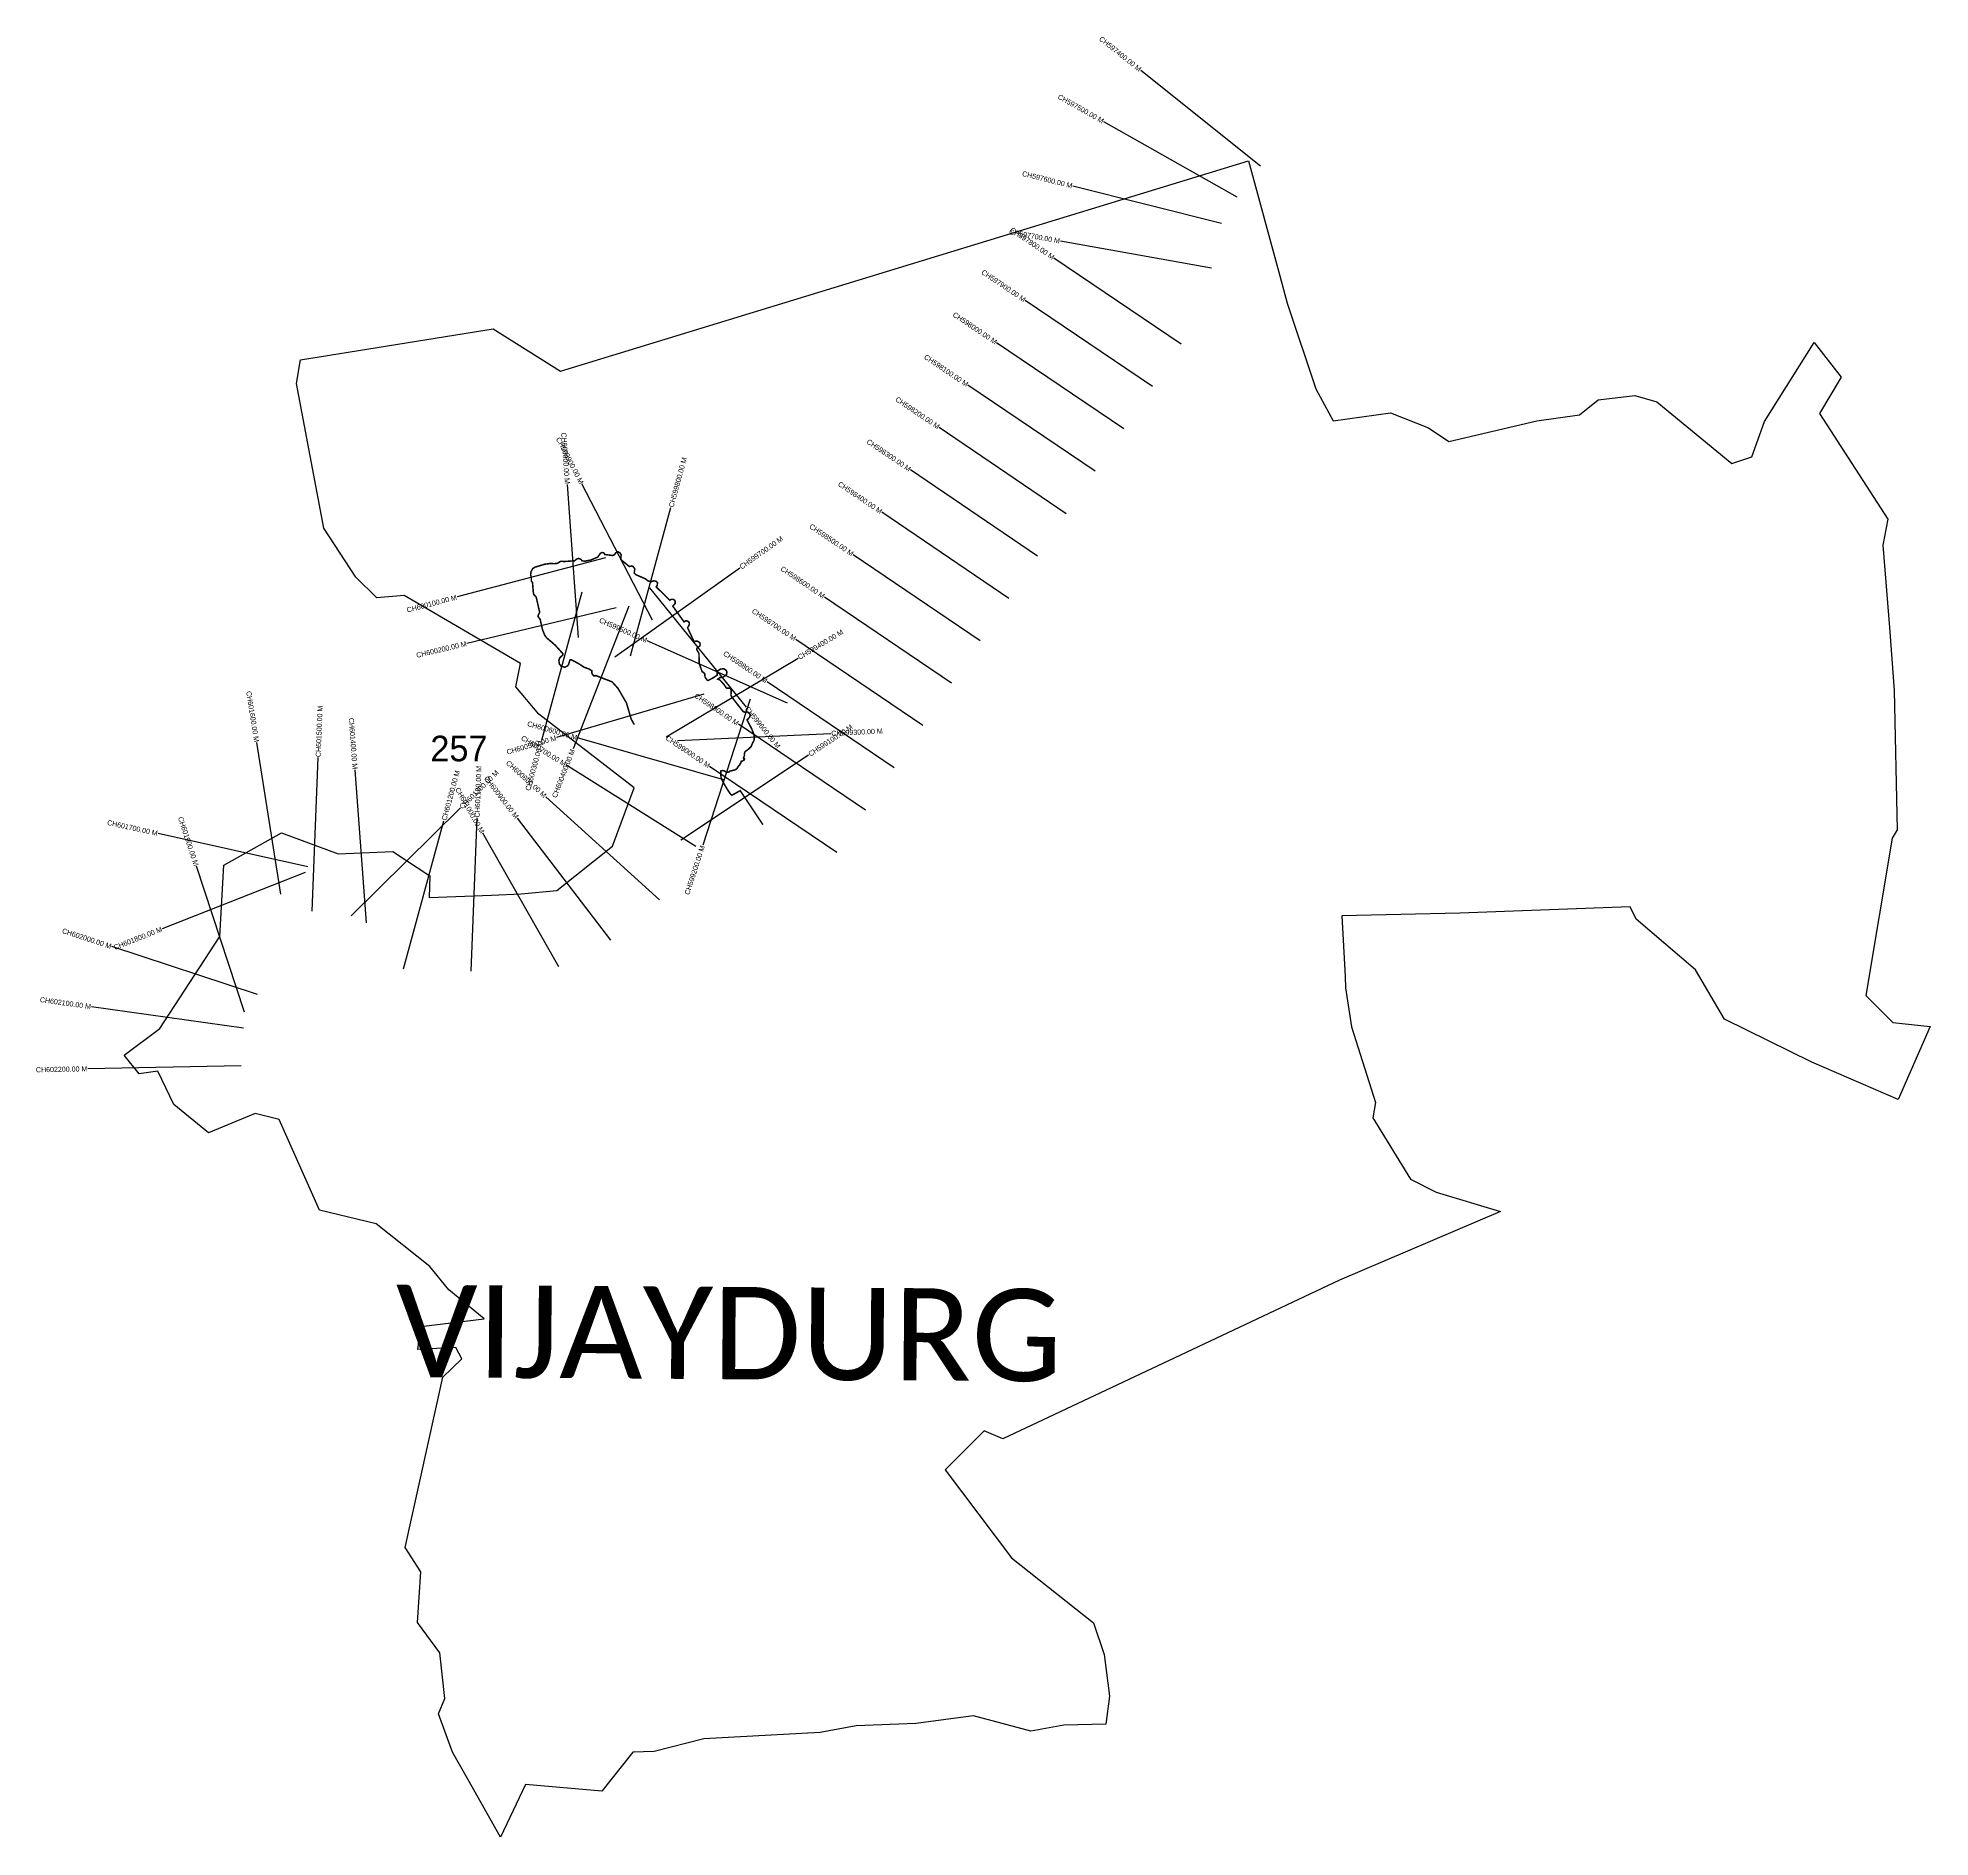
# Model space of a CAD drawing. Header units: metres. Extents: x 321018 to 324716, y 1829363 to 1832880.
import ezdxf
from ezdxf.enums import TextEntityAlignment as Align

# ---------------------------------------------------------------- set-up
doc = ezdxf.new("R2010")
doc.units = ezdxf.units.M
for name, color, linetype in [('ARTIFICIALLY PROTECTED', 4, 'Continuous'), ('CS', 134, 'Continuous'), ('CSMark', 6, 'Continuous'), ('VILLAGE NAME', 250, 'Continuous')]:
    doc.layers.add(name, color=color, linetype=linetype)

msp = doc.modelspace()

# ---------------------------------------------------------------- linework, layer by layer
at = {"color": 6}
msp.add_lwpolyline([(321531.2, 1832250.6), (321907.8, 1832310.9), (322039.7, 1832228.2), (323383.6, 1832639.1), (323445.1, 1832414.2), (323459.6, 1832361.3), (323515.2, 1832193.6), (323549.7, 1832131.4), (323661.1, 1832146.5), (323735.8, 1832117.7), (323775.1, 1832090.7), (323947.4, 1832131.4), (324030.6, 1832142.8), (324067, 1832171.9), (324139.1, 1832180.4), (324181.7, 1832168.4), (324328.4, 1832047.7), (324367.5, 1832060.5), (324392.2, 1832129.7), (324489.3, 1832284.1), (324542.3, 1832216.3), (324500, 1832145.6), (324633.4, 1831938.6), (324623.7, 1831888.2), (324636.3, 1831726.9), (324646, 1831604.2), (324651.3, 1831331.9), (324641.7, 1831315.4), (324590.1, 1831008.1), (324642.9, 1830955.2), (324716, 1830947.3), (324653.5, 1830804.5), (324484.9, 1830877.8), (324314, 1830961.8), (324257.3, 1831058), (324141.8, 1831157.2), (324129.6, 1831181.4), (323797.2, 1831168.8), (323566.5, 1831163.5), (323572.6, 1831044.8), (323573.7, 1831022.7), (323585.2, 1830946.5), (323631.8, 1830798.9), (323627.2, 1830769), (323700.2, 1830648.9), (323750.6, 1830623.7), (323876.4, 1830585.5), (323561.8, 1830451.9), (323250.9, 1830305.3), (322903.6, 1830141.5), (322867.5, 1830157), (322791.2, 1830081.1), (322921.1, 1829909), (323080.8, 1829781.7), (323101.8, 1829720), (323112.3, 1829638.8), (323104.9, 1829583.8), (323023.3, 1829581.9), (322958.4, 1829570.5), (322846.7, 1829600.3), (322733.8, 1829585), (322617.4, 1829580.6), (322546.9, 1829567.9), (322319.3, 1829555.4), (322222.7, 1829530.6), (322181.1, 1829529.2), (322120.4, 1829452.7), (321971.3, 1829466.2), (321922.3, 1829363.1), (321858.1, 1829476.6), (321828.5, 1829529), (321801.1, 1829603.8), (321813.5, 1829634.3), (321803.6, 1829723.4), (321760.2, 1829782.3), (321766.5, 1829881.3), (321736.2, 1829929.4), (321809.5, 1830261.8), (321846.7, 1830298.1), (321834.7, 1830320), (321760.7, 1830316.3), (321766.8, 1830361.2), (321890, 1830376.3), (321821.2, 1830432.9), (321784.1, 1830478.1), (321679.4, 1830561.9), (321568.3, 1830588.2), (321489.7, 1830765.5), (321442.8, 1830777.1), (321351.4, 1830739.5), (321284.1, 1830794.7), (321252.7, 1830859.8), (321216.2, 1830855.2), (321186.9, 1830891.1), (321256.7, 1830943.8), (321373.8, 1831123.6), (321381.7, 1831262.8), (321494.5, 1831325.7), (321604.9, 1831284.6), (321711.8, 1831289.3), (321783.9, 1831242), (321782.6, 1831199.7), (321904.9, 1831203.9), (321962.4, 1831206.4), (322032.3, 1831213.2), (322141.1, 1831299.8), (322183.6, 1831413.9), (321997.2, 1831557.5), (321951.9, 1831610.9), (321961.1, 1831657), (321734.1, 1831789.5), (321680.3, 1831785.4), (321639.6, 1831825.8), (321577.2, 1831921.1), (321523.4, 1832204), (321531.2, 1832250.6)], dxfattribs=at)
at = {"layer": 'ARTIFICIALLY PROTECTED', "const_width": 3, "flags": 128}
msp.add_lwpolyline([(322435, 1831341.7), (322390.6, 1831408.3), (322374.7, 1831399.5), (322372.1, 1831401.1), (322370.1, 1831403.7), (322365.5, 1831410.7), (322359.5, 1831420.9), (322357.1, 1831425.1), (322355.4, 1831428.4), (322353, 1831434.9), (322352.7, 1831442.8), (322352.9, 1831446.5), (322353.5, 1831447.3), (322355.7, 1831447.6), (322357.8, 1831447.3), (322359.8, 1831446.7), (322361, 1831446.3), (322361.7, 1831445.7), (322362.8, 1831444.7), (322364.5, 1831444.2), (322366.9, 1831444.3), (322369, 1831444.9), (322369.9, 1831445.8), (322370.4, 1831446.5), (322374.5, 1831447.5), (322380, 1831448.9), (322382.4, 1831449.9), (322383.8, 1831451.2), (322384.8, 1831452.3), (322385.9, 1831454.2), (322386.9, 1831455.5), (322387.7, 1831456.9), (322389.2, 1831458.1), (322389.7, 1831458.6), (322390, 1831459.3), (322390.2, 1831460.1), (322390.4, 1831460.7), (322390.9, 1831461.1), (322391.4, 1831461.8), (322391.8, 1831462.7), (322392.2, 1831463.7), (322392.5, 1831464.9), (322392.4, 1831465.6), (322393.6, 1831465.9), (322395.3, 1831466.5), (322396.5, 1831467), (322397.6, 1831467.8), (322398.5, 1831468.6), (322399.1, 1831470.2), (322399, 1831470.7), (322398.4, 1831470.9), (322397.9, 1831470.8), (322397.3, 1831470.9), (322397, 1831471.8), (322397.2, 1831472.7), (322397.7, 1831473.6), (322398.9, 1831477.1), (322398.8, 1831478.5), (322398.7, 1831480.9), (322400.3, 1831484.7), (322406.8, 1831489.4), (322412.2, 1831494.8), (322414.5, 1831500.9), (322417.2, 1831505.8), (322418.1, 1831509), (322417.7, 1831517.5), (322413.4, 1831528.5), (322404, 1831546.5), (322408.9, 1831551.7), (322410.3, 1831556.1), (322408.4, 1831559.8), (322404.3, 1831562.2), (322399.9, 1831561.6), (322396.5, 1831562.7), (322389.3, 1831571.9), (322375.1, 1831590), (322372.7, 1831594.1), (322372.8, 1831599.7), (322372.9, 1831604), (322371.9, 1831606.8), (322369.8, 1831608.6), (322366.9, 1831608.6), (322363.7, 1831608.8), (322358.3, 1831616.7), (322350.4, 1831625.1), (322346.8, 1831626.2), (322351.3, 1831629.8), (322354.6, 1831629.2), (322359.1, 1831631.5), (322363.8, 1831635.4), (322364.7, 1831640), (322363.3, 1831643.2), (322360.3, 1831645.7), (322357.1, 1831646.5), (322351.9, 1831645.8), (322347, 1831642.6), (322345.4, 1831639), (322345.8, 1831634.1), (322338.1, 1831629), (322327.7, 1831623.6), (322325.8, 1831624.7), (322321.9, 1831630), (322321.7, 1831632.5), (322321.4, 1831636.5), (322319.2, 1831639.1), (322316.1, 1831641), (322314.1, 1831646.7), (322310.6, 1831656.8), (322310, 1831676.3), (322307.9, 1831680.1), (322305.6, 1831684.3), (322306.3, 1831687), (322311.9, 1831691.5), (322312.3, 1831694.8), (322311.8, 1831697.3), (322309.4, 1831699.2), (322305.9, 1831700.7), (322303.7, 1831700.4), (322300.8, 1831698.8), (322287.8, 1831726.7), (322288.8, 1831728.4), (322291.3, 1831733.1), (322291, 1831736.8), (322288.3, 1831739.4), (322284.2, 1831740.4), (322280.9, 1831738.1), (322258.9, 1831768.9), (322262, 1831772.3), (322263.6, 1831774.1), (322263.5, 1831776.6), (322263.4, 1831779), (322262.2, 1831780.8), (322260.4, 1831781.9), (322257.9, 1831782.3), (322256, 1831782.1), (322254.3, 1831781.3), (322253.2, 1831780.3), (322226.5, 1831806.6), (322228.7, 1831810.3), (322228.9, 1831815), (322226, 1831817.6), (322221.7, 1831818.3), (322216.4, 1831816.6), (322210.6, 1831818.1), (322205.3, 1831822.4), (322198.4, 1831825.4), (322186.9, 1831830.3), (322183.5, 1831833.7), (322184.1, 1831837.9), (322184.7, 1831841.7), (322181.9, 1831845.8), (322178.5, 1831847.5), (322174, 1831846.3), (322157.4, 1831859.8), (322157.6, 1831864.4), (322157.9, 1831869.7), (322155.4, 1831873.3), (322151.2, 1831875.2), (322147.4, 1831873.2), (322145, 1831869.5), (322141.5, 1831867.9), (322131.1, 1831869.1), (322126, 1831869.8), (322124.9, 1831872.3), (322122.7, 1831873.5), (322120, 1831873.6), (322117.6, 1831872.4), (322115.4, 1831869.3), (322112, 1831864.6), (322098.5, 1831859), (322087, 1831856.8), (322081.9, 1831857.3), (322079, 1831860.6), (322074.8, 1831862.2), (322070.7, 1831860.8), (322067.3, 1831857.6), (322053.5, 1831856.6), (322045.2, 1831856.1), (322041.4, 1831856.7), (322038.2, 1831855.9), (322034.9, 1831853.3), (322031.5, 1831852.2), (322026, 1831851.9), (322020.5, 1831852.4), (322008.4, 1831850.8), (321999.9, 1831848.2), (321989.9, 1831845.2), (321985.4, 1831842.5), (321981.8, 1831836.3), (321981.1, 1831830.3), (321982.5, 1831824.8), (321982.5, 1831820.4), (321982.5, 1831817.8), (321984.7, 1831815.3), (321985, 1831812), (321985.4, 1831807.5), (321985.8, 1831802.4), (321986.3, 1831795.8), (321987.2, 1831791.9), (321991.9, 1831786.7), (321996.7, 1831765.7), (321998.7, 1831756.9), (321997.4, 1831754.2), (321995.7, 1831750.6), (321996, 1831747.9), (321999.4, 1831743.8), (322000.6, 1831739), (322001.8, 1831733.7), (322004.4, 1831722.7), (322008.5, 1831712.4), (322012.1, 1831707.1), (322019.5, 1831700.9), (322028.9, 1831692.8), (322039.2, 1831681.4), (322043.8, 1831676.3), (322044, 1831673.4), (322041, 1831670.7), (322037.8, 1831667.8), (322036.3, 1831662.6), (322037.2, 1831655.9), (322040.9, 1831651.4), (322048, 1831649.5), (322053.6, 1831652.5), (322055.6, 1831655.4), (322056.7, 1831659.8), (322057.4, 1831662.4), (322057.7, 1831663.7), (322059.9, 1831664.3), (322065.1, 1831661.7), (322073.8, 1831657.2), (322085.7, 1831649.5), (322094.9, 1831646.2), (322100.8, 1831642.6), (322100.7, 1831638.2), (322102.1, 1831635.1), (322104.5, 1831632.8), (322107.3, 1831632.7), (322108.6, 1831633.3), (322140.2, 1831621), (322151.8, 1831608.2), (322168.4, 1831579.6), (322177.7, 1831547.8), (322183.8, 1831537.3)], dxfattribs=at)
at = {"layer": 'CS'}
for p, q in [((323407.6, 1832628.6), (323173.3, 1832816)), ((323362.1, 1832568), (323101, 1832715.7)), ((323331.4, 1832516.7), (323040.4, 1832590)), ((323311.6, 1832429.2), (323016.3, 1832482.5)), ((323252.2, 1832280.8), (323003.8, 1832449.1)), ((323196.1, 1832198), (322947.8, 1832366.3)), ((323140.1, 1832115.2), (322891.7, 1832283.5)), ((323084, 1832032.4), (322835.6, 1832200.7)), ((323027.9, 1831949.6), (322779.5, 1832117.9)), ((322074.4, 1831707.7), (322052.9, 1832006.9)), ((322218.9, 1831741.3), (322081.1, 1832007.8)), ((322971.8, 1831866.9), (322723.4, 1832035.1)), ((322176.3, 1831672), (322255.2, 1831961.5)), ((322915.8, 1831784.1), (322667.4, 1831952.3)), ((322127.6, 1831863.1), (321837.4, 1831786.8)), ((322859.7, 1831701.3), (322611.3, 1831869.5)), ((322145.4, 1831669.8), (322389.9, 1831843.6)), ((322080.9, 1831796), (322002, 1831506.6)), ((322213.5, 1831804.8), (322402.4, 1831571.8)), ((322803.6, 1831618.5), (322555.2, 1831786.7)), ((322148.4, 1831765.7), (321856.6, 1831696.1)), ((322172.9, 1831769.2), (322063.9, 1831489.8)), ((322483.2, 1831579.6), (322208.9, 1831701.2)), ((322246.2, 1831513.3), (322503.6, 1831667.5)), ((322747.5, 1831535.7), (322499.1, 1831703.9)), ((322319.7, 1831596.8), (322031.9, 1831512)), ((322691.4, 1831452.9), (322443.1, 1831621.1)), ((322410.2, 1831587), (322317.5, 1831301.7)), ((322268, 1831506.6), (322567.7, 1831520.3)), ((322635.4, 1831370.1), (322387, 1831538.3)), ((321493, 1831206.2), (321446, 1831502.5)), ((322360.9, 1831428.6), (322072.6, 1831511.6)), ((321553.9, 1831173.1), (321565.7, 1831472.9)), ((321660.2, 1831150.1), (321638, 1831449.3)), ((322304, 1831299.1), (322049.9, 1831458.7)), ((322274.6, 1831312), (322524.3, 1831478.2)), ((322579.3, 1831287.3), (322330.9, 1831455.5)), ((321630.1, 1831163.8), (321843.7, 1831374.5)), ((322232.9, 1831195), (322010.6, 1831396.5)), ((321732.6, 1831060.2), (321811.4, 1831349.6)), ((321865, 1831055.3), (321876.3, 1831355.1)), ((322137.5, 1831116.4), (321955.1, 1831354.5)), ((321545.9, 1831259.6), (321252.9, 1831324.5)), ((322035.9, 1831064.3), (321887.7, 1831325.1)), ((321540.5, 1831248.4), (321261.3, 1831138.5)), ((321422, 1830975.6), (321328.2, 1831260.5)), ((321447.5, 1831010.1), (321162.4, 1831103.5)), ((321419.8, 1830944.3), (321122.8, 1830986)), ((321415.7, 1830870.3), (321115.8, 1830864.7))]:
    msp.add_line(p, q, dxfattribs=at)

# ---------------------------------------------------------------- texts
at = {"insert": (321785.2, 1831515.7), "char_height": 50, "attachment_point": 1}
msp.add_mtext_dynamic_manual_height_columns('257', width=84.374, gutter_width=1, heights=[74.2], dxfattribs=at)
at = {"layer": 'CSMark'}
for s, rotation, p in [('CH597400.00 M', 321.3413, (323172.5, 1832816.7)), ('CH597500.00 M', 330.5123, (323100.1, 1832716.2)), ('CH597600.00 M', 345.8655, (323039.5, 1832590.2)), ('CH597700.00 M', 349.7786, (323015.3, 1832482.6)), ('CH597800.00 M', 325.8903, (323003, 1832449.6)), ('CH597900.00 M', 325.8903, (322946.9, 1832366.8)), ('CH598000.00 M', 325.8903, (322890.9, 1832284)), ('CH598100.00 M', 325.8903, (322834.8, 1832201.2)), ('CH598200.00 M', 325.8903, (322778.7, 1832118.4)), ('CH599900.00 M', 297.3339, (322080.7, 1832008.7)), ('CH600000.00 M', 274.099, (322052.9, 1832007.9)), ('CH598300.00 M', 325.8903, (322722.6, 1832035.6)), ('CH598400.00 M', 325.8903, (322666.5, 1831952.8)), ('CH598500.00 M', 325.8903, (322610.5, 1831870.1)), ('CH598600.00 M', 325.8903, (322554.4, 1831787.3)), ('CH600100.00 M', 14.7174, (321836.4, 1831786.6)), ('CH599500.00 M', 336.099, (322208, 1831701.6)), ('CH598700.00 M', 325.8903, (322498.3, 1831704.5)), ('CH600200.00 M', 13.4013, (321855.6, 1831695.9)), ('CH598800.00 M', 325.8903, (322442.2, 1831621.7)), ('CH601600.00 M', 279.0204, (321445.8, 1831503.5)), ('CH598900.00 M', 325.8903, (322386.2, 1831538.9)), ('CH601400.00 M', 274.2387, (321638, 1831450.3)), ('CH600600.00 M', 343.9366, (322071.6, 1831511.9)), ('CH600500.00 M', 16.4227, (322030.9, 1831511.7)), ('CH600700.00 M', 327.8662, (322049.1, 1831459.2)), ('CH600300.00 M', 74.7548, (322001.7, 1831505.6)), ('CH600400.00 M', 68.6781, (322063.5, 1831488.8)), ('CH599000.00 M', 325.8903, (322330.1, 1831456.1)), ('CH600800.00 M', 317.8202, (322009.8, 1831397.1)), ('CH601000.00 M', 299.6156, (321887.2, 1831326)), ('CH600900.00 M', 307.4559, (321954.5, 1831355.3)), ('CH601700.00 M', 347.5225, (321252, 1831324.7)), ('CH601900.00 M', 288.2304, (321327.9, 1831261.5)), ('CH599200.00 M', 72.0075, (322317.2, 1831300.8)), ('CH602000.00 M', 341.866, (321161.5, 1831103.8)), ('CH601800.00 M', 21.4817, (321260.4, 1831138.2)), ('CH602100.00 M', 351.9994, (321121.8, 1830986.2)), ('CH602200.00 M', 1.0801, (321114.8, 1830864.7))]:
    msp.add_text(s, height=10, rotation=rotation, dxfattribs=at).set_placement(p, align=Align.MIDDLE_RIGHT)
for s, rotation, p in [('CH599800.00 M', 74.7549, (322255.4, 1831962.4)), ('CH599700.00 M', 35.4119, (322390.7, 1831844.2)), ('CH599400.00 M', 30.9215, (322504.4, 1831668)), ('CH601500.00 M', 87.7428, (321565.7, 1831473.9)), ('CH599600.00 M', 309.0198, (322403, 1831571)), ('CH599100.00 M', 33.642, (322525.2, 1831478.7)), ('CH599300.00 M', 2.6132, (322568.7, 1831520.3)), ('CH601300.00 M', 44.5991, (321844.4, 1831375.2)), ('CH601100.00 M', 87.8418, (321876.3, 1831356.1)), ('CH601200.00 M', 74.755, (321811.7, 1831350.6))]:
    msp.add_text(s, height=10, rotation=rotation, dxfattribs=at).set_placement(p, align=Align.MIDDLE_LEFT)
at = {"layer": 'VILLAGE NAME', "insert": (321718.1, 1830442.8), "char_height": 180.345, "attachment_point": 1, "rotation": 359.6139}
msp.add_mtext_dynamic_manual_height_columns('{\\fCalibri|b0|i0|c0|p34;VIJAYDURG}', width=1115.443, gutter_width=901.7, heights=[0], dxfattribs=at)

doc.saveas('drawing.dxf')
